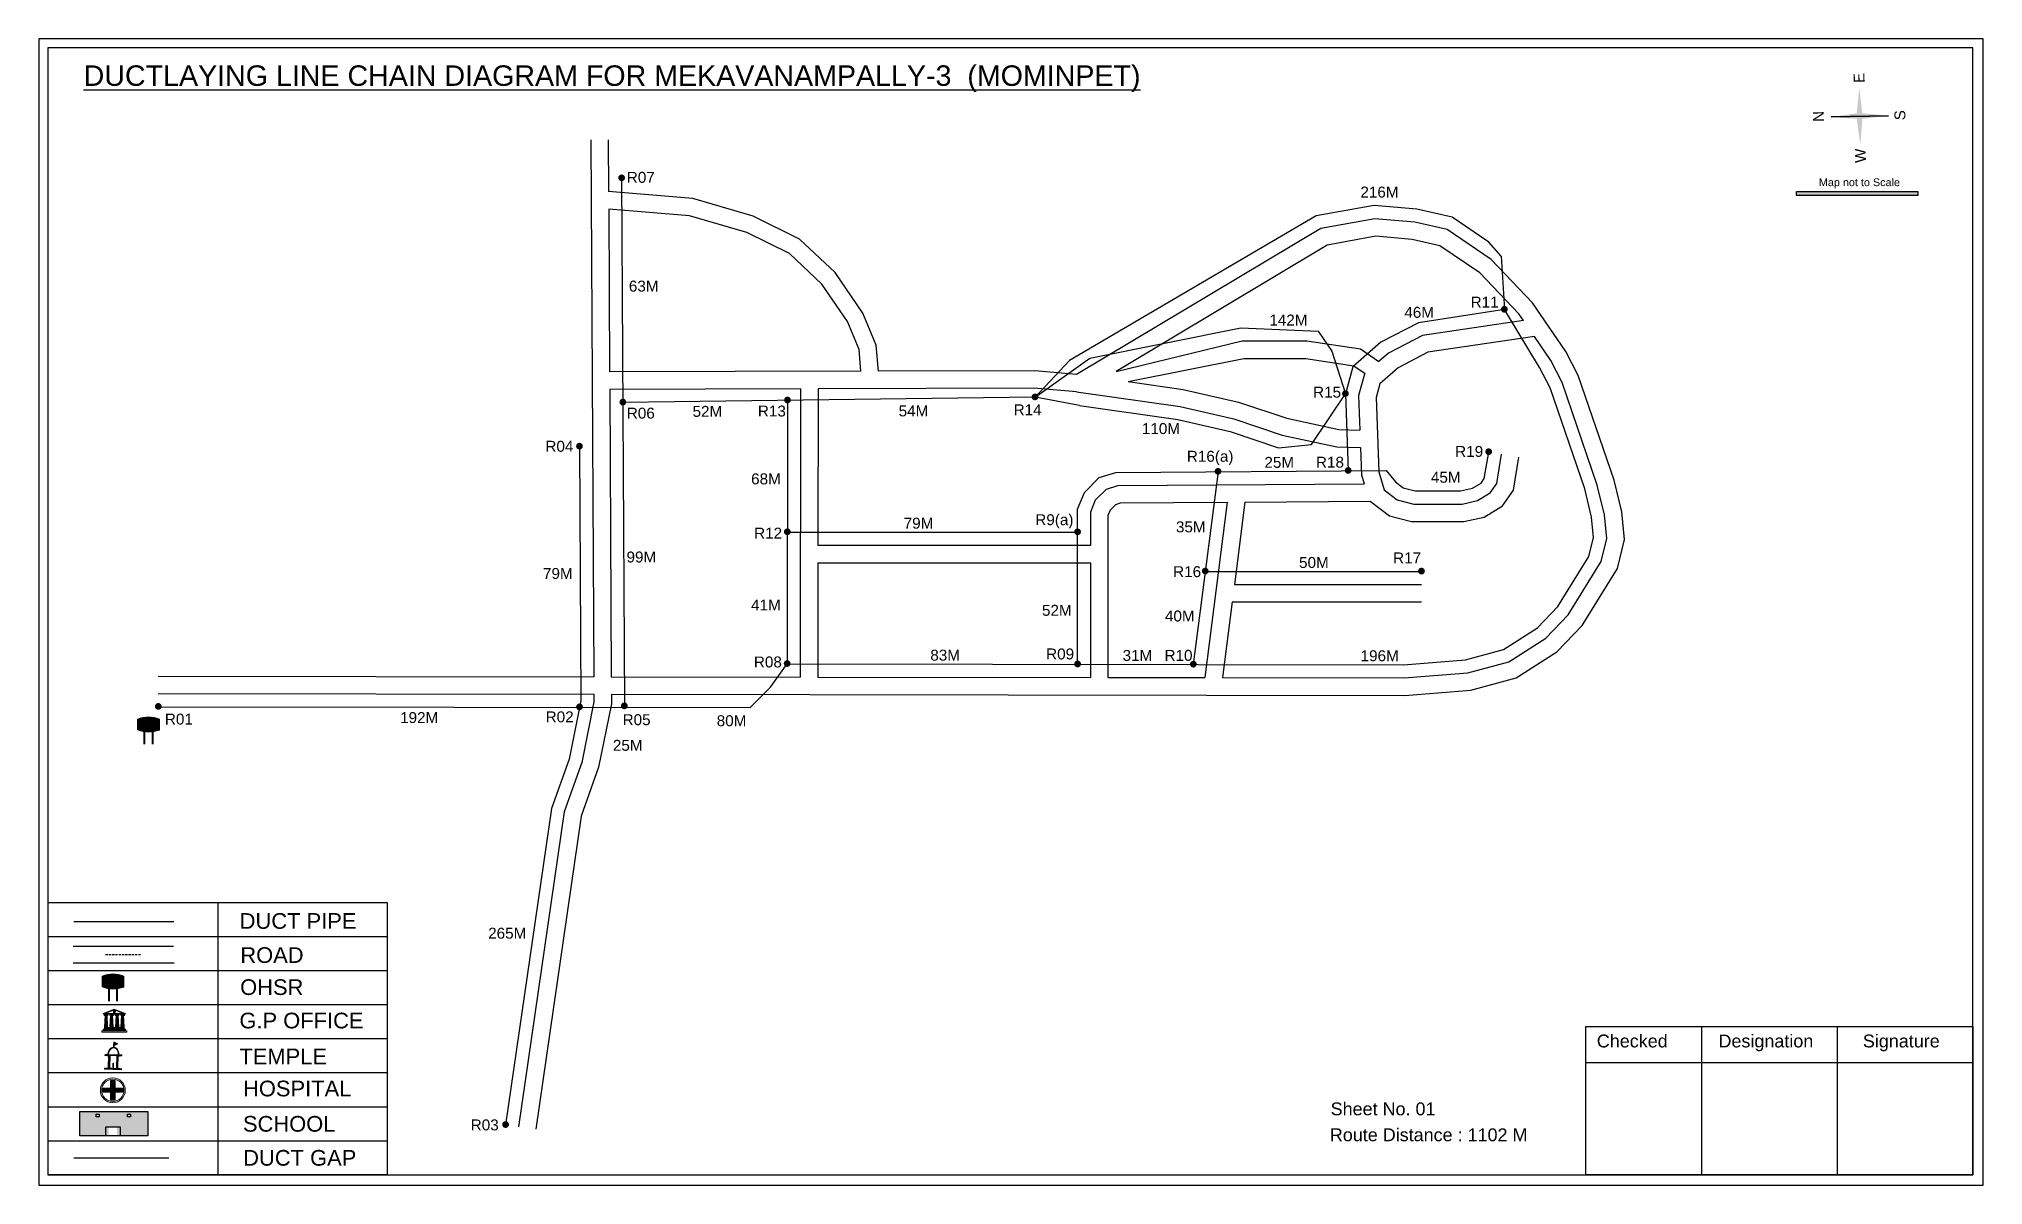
# Model space of a CAD drawing. Header units: inches. Extents: x 1241 to 8862, y 322 to 2472.
# Drawn here: x 2805 to 3695, y 422 to 946 of the extents above; entities that cross this region are included whole.
import ezdxf

# ---------------------------------------------------------------- set-up
doc = ezdxf.new("R2010")
doc.units = ezdxf.units.IN
doc.header["$MEASUREMENT"] = 0
doc.linetypes.add('DASHEDX2', pattern=[1.5, 1, -0.5])
for name, color, linetype in [('LANDMARK', 7, 'Continuous'), ('OHT', 7, 'Continuous'), ('pipe', 5, 'Continuous')]:
    doc.layers.add(name, color=color, linetype=linetype)
doc.styles.get("Standard").update_dxf_attribs({"font": 'arial.ttf'})

msp = doc.modelspace()

# ---------------------------------------------------------------- texts
at = {"color": 242, "true_color": 0xcd2027}
msp.add_text('%%UDUCTLAYING LINE CHAIN DIAGRAM FOR MEKAVANAMPALLY-3  (MOMINPET)', height=9.375, dxfattribs=at).set_placement((2825.55, 924.58))
for s, p in [('E', (3640.91, 925.98)), ('N', (3622.33, 908.13)), ('S', (3659.61, 908.88)), ('W', (3641.56, 889.38))]:
    msp.add_text(s, height=4.95, rotation=91.00631).set_placement(p)
for s, height, p in [('R07', 5, (3074.22, 880.22)), ('Map not to Scale', 3.5424, (3620, 878.69)), ('216M', 5, (3410.09, 873.48)), ('63M', 5, (3075.16, 830.45)), ('R11', 5, (3460.56, 823.12)), ('142M', 5, (3368.4, 814.92)), ('46M', 5, (3430.21, 818.44)), ('R15', 5, (3388.43, 781.93)), ('R06', 5, (3074.22, 772.32)), ('52M', 5, (3104.32, 773.13)), ('R13', 5, (3134.24, 773.28)), ('54M', 5, (3198.69, 773.34)), ('R14', 5, (3251.33, 773.85)), ('110M', 5, (3310.04, 765.26)), ('R04', 5, (3036.96, 757.15)), ('R16(a)', 5, (3330.63, 752.57)), ('R19', 5, (3453.47, 754.79)), ('25M', 5, (3366.14, 749.79)), ('R18', 5, (3389.75, 749.86)), ('45M', 5, (3442.38, 742.99)), ('68M', 5, (3131.14, 742.23)), ('R12', 5, (3132.52, 717.41)), ('79M', 5, (3200.99, 721.95)), ('R9(a)', 5, (3261.25, 723.56)), ('35M', 5, (3325.64, 720.27)), ('79M', 5, (3035.85, 698.94)), ('99M', 5, (3074.09, 706.49)), ('R16', 5, (3324.35, 699.78)), ('50M', 5, (3382.01, 703.99)), ('R17', 5, (3425.07, 706.06)), ('41M', 5, (3131.14, 684.53)), ('52M', 5, (3264.3, 682.09)), ('40M', 5, (3320.61, 679.48)), ('R08', 5, (3132.4, 658.45)), ('83M', 5, (3213.18, 661.57)), ('R09', 5, (3266.21, 662.12)), ('31M', 5, (3301.22, 661.44)), ('R10', 5, (3320.41, 661.47)), ('196M', 5, (3410.18, 661.29)), ('R01', 5, (2862.74, 632.3)), ('192M', 5, (2970.43, 633.01)), ('R02', 5, (3037.07, 633.34)), ('R05', 5, (3072.3, 632.04)), ('80M', 5, (3115.39, 631.57)), ('25M', 5, (3067.85, 620.31)), ('DUCT PIPE', 7.178, (2896.97, 538.85)), ('265M', 5, (3010.75, 534.34)), ('ROAD ', 7.178, (2897.28, 523.24)), ('OHSR', 7.178, (2897.19, 508.57)), ('G.P OFFICE', 7.178, (2896.86, 493.28)), ('Checked', 5.886, (3518.33, 484.57)), ('Designation', 5.886, (3574.03, 484.57)), ('Signature', 5.886, (3640.13, 484.57)), ('TEMPLE', 7.178, (2896.85, 476.87)), ('HOSPITAL', 7.178, (2898.53, 462.18)), ('Sheet No. 01', 5.886, (3396.47, 453.51)), ('SCHOOL', 7.178, (2898.48, 446.02)), ('R03', 5, (3002.76, 446.61)), ('Route Distance : 1102 M', 5.886, (3396.1, 441.64)), ('DUCT GAP', 7.178, (2898.58, 430.46))]:
    msp.add_text(s, height=height).set_placement(p)

# ---------------------------------------------------------------- blocks, each defined once
blk = doc.blocks.new('OHT')
at = {"linetype": 'Continuous', "lineweight": 0, "true_color": 0x0ffffc}
blk.add_hatch(color=4, dxfattribs=at).paths.add_polyline_path([(0.012, 1), (0, 1, 0.101323), (-0.4, 0.916), (-0.4, 0.525, 0.194075), (0.399, 0.521), (0.399, 0.921, 0.097877)])
at = {"color": 4, "linetype": 'Continuous', "lineweight": 0, "true_color": 0x0ffffc, "flags": 128}
for points in [[(-0.4, 0.525), (-0.4, 0.916)], [(0.399, 0.521), (0.399, 0.921)]]:
    blk.add_lwpolyline(points, dxfattribs=at)
at = {"color": 4, "linetype": 'Continuous', "lineweight": 0, "true_color": 0x0ffffc, "const_width": 0.075, "flags": 128}
for points in [[(-0.15, 0), (-0.15, 0.475)], [(0.15, 0), (0.15, 0.473)]]:
    blk.add_lwpolyline(points, dxfattribs=at)
at = {"color": 4, "linetype": 'Continuous', "lineweight": 0, "true_color": 0x0ffffc}
for centre, radius, start, end in [((0.006, -0.019), 1.019, 67.31091, 113.47108), ((0.004, 1.513), 1.068, 247.76824, 291.70073)]:
    blk.add_arc(centre, radius, start, end, dxfattribs=at)
blk = doc.blocks.new('Government_Office')
at = {"linetype": 'Continuous', "lineweight": 0, "true_color": 0xff0000}
h = blk.add_hatch(color=1, dxfattribs=at)
h.paths.add_polyline_path([(0.44, 0.72), (0.45, 0.75), (0, 0.93), (-0.45, 0.75), (-0.44, 0.72)])
h.paths.add_polyline_path([(0.355, 0.75), (-0.355, 0.75), (0, 0.9)], flags=16)
h.paths.add_polyline_path([(0, 0.778, -1), (0, 0.872, -1)], flags=0)
h = blk.add_hatch(color=1, dxfattribs=at)
edge = h.paths.add_edge_path()
edge.add_arc((0, 0.825), 0.0467, 90, 270)
edge.add_arc((0, 0.825), 0.0467, 270, 450)
for points in [[(-0.5, 0.05), (0.5, 0.05), (0.5, 0), (-0.5, 0)], [(-0.45, 0.075), (-0.45, 0.12), (0.45, 0.12), (0.45, 0.075)], [(-0.4, 0.14), (-0.4, 0.18), (0.4, 0.18), (0.4, 0.14)]]:
    blk.add_hatch(color=1, dxfattribs=at).paths.add_polyline_path(points)
h = blk.add_hatch(color=1, dxfattribs=at)
edge = h.paths.add_edge_path()
edge.add_line((-0.27, 0.195), (-0.295, 0.675))
edge.add_line((-0.295, 0.675), (-0.29, 0.675))
edge.add_arc((-0.278, 0.688), 0.0176, 225.30401, 441.56588)
edge.add_line((-0.275, 0.705), (-0.395, 0.705))
edge.add_arc((-0.392, 0.688), 0.0176, 98.43412, 314.69599)
edge.add_line((-0.38, 0.675), (-0.375, 0.675))
edge.add_line((-0.375, 0.675), (-0.4, 0.195))
edge.add_line((-0.4, 0.195), (-0.27, 0.195))
h = blk.add_hatch(color=1, dxfattribs=at)
edge = h.paths.add_edge_path()
edge.add_line((-0.047, 0.195), (-0.072, 0.675))
edge.add_line((-0.072, 0.675), (-0.067, 0.675))
edge.add_arc((-0.054, 0.688), 0.0176, 225.30401, 441.56588)
edge.add_line((-0.052, 0.705), (-0.172, 0.705))
edge.add_arc((-0.169, 0.688), 0.0176, 98.43412, 314.69599)
edge.add_line((-0.157, 0.675), (-0.152, 0.675))
edge.add_line((-0.152, 0.675), (-0.177, 0.195))
edge.add_line((-0.177, 0.195), (-0.047, 0.195))
h = blk.add_hatch(color=1, dxfattribs=at)
edge = h.paths.add_edge_path()
edge.add_line((0.177, 0.195), (0.152, 0.675))
edge.add_line((0.152, 0.675), (0.157, 0.675))
edge.add_arc((0.169, 0.688), 0.0176, 225.30401, 441.56588)
edge.add_line((0.172, 0.705), (0.052, 0.705))
edge.add_arc((0.054, 0.688), 0.0176, 98.43412, 314.69599)
edge.add_line((0.067, 0.675), (0.072, 0.675))
edge.add_line((0.072, 0.675), (0.047, 0.195))
edge.add_line((0.047, 0.195), (0.177, 0.195))
h = blk.add_hatch(color=1, dxfattribs=at)
edge = h.paths.add_edge_path()
edge.add_line((0.4, 0.195), (0.375, 0.675))
edge.add_line((0.375, 0.675), (0.38, 0.675))
edge.add_arc((0.392, 0.688), 0.0176, 225.30401, 441.56588)
edge.add_line((0.395, 0.705), (0.275, 0.705))
edge.add_arc((0.278, 0.688), 0.0176, 98.43412, 314.69599)
edge.add_line((0.29, 0.675), (0.295, 0.675))
edge.add_line((0.295, 0.675), (0.27, 0.195))
edge.add_line((0.27, 0.195), (0.4, 0.195))
at = {"color": 1, "linetype": 'Continuous', "lineweight": 0, "true_color": 0xff0000, "flags": 128}
for points in [[(-0.45, 0.75), (-0.44, 0.72), (0.44, 0.72), (0.45, 0.75), (0, 0.93)], [(-0.355, 0.75), (0.355, 0.75), (0, 0.9)], [(-0.5, 0.05), (0.5, 0.05), (0.5, 0), (-0.5, 0)], [(-0.45, 0.075), (-0.45, 0.12), (0.45, 0.12), (0.45, 0.075)], [(-0.4, 0.14), (-0.4, 0.18), (0.4, 0.18), (0.4, 0.14)]]:
    blk.add_lwpolyline(points, close=True, dxfattribs=at)
for points in [[(0, 0.872, 1), (0, 0.778, 1)], [(-0.27, 0.195), (-0.295, 0.675), (-0.29, 0.675, 1.379694), (-0.275, 0.705), (-0.395, 0.705, 1.379694), (-0.38, 0.675), (-0.375, 0.675), (-0.4, 0.195)], [(-0.047, 0.195), (-0.072, 0.675), (-0.067, 0.675, 1.379694), (-0.052, 0.705), (-0.172, 0.705, 1.379694), (-0.157, 0.675), (-0.152, 0.675), (-0.177, 0.195)], [(0.177, 0.195), (0.152, 0.675), (0.157, 0.675, 1.379694), (0.172, 0.705), (0.052, 0.705, 1.379694), (0.067, 0.675), (0.072, 0.675), (0.047, 0.195)], [(0.4, 0.195), (0.375, 0.675), (0.38, 0.675, 1.379694), (0.395, 0.705), (0.275, 0.705, 1.379694), (0.29, 0.675), (0.295, 0.675), (0.27, 0.195)]]:
    blk.add_lwpolyline(points, format="xyb", close=True, dxfattribs=at)
blk = doc.blocks.new('Temple')
at = {"linetype": 'Continuous', "lineweight": 0, "true_color": 0xff0000}
h = blk.add_hatch(color=1, dxfattribs=at)
edge = h.paths.add_edge_path()
edge.add_line((0.175, 0.49), (0.225, 0.49))
edge.add_line((0.225, 0.49), (0.225, 0.497))
edge.add_line((0.225, 0.497), (0.307, 0.497))
edge.add_line((0.307, 0.497), (0.307, 0.533))
edge.add_line((0.307, 0.533), (0.257, 0.533))
edge.add_line((0.257, 0.533), (0.257, 0.54))
edge.add_line((0.257, 0.54), (0.2, 0.54))
edge.add_spline(control_points=[(0.2, 0.54), (0.2, 0.589), (0.19, 0.638), (0.142, 0.743), (0.092, 0.79), (0.027, 0.805), (0.02, 0.806), (0.012, 0.806)], knot_values=[4.712389, 4.712389, 4.712389, 4.712389, 5.278166, 5.278166, 6.117402, 6.117402, 6.223801, 6.223801, 6.223801, 6.223801], degree=3, periodic=0)
edge.add_line((0.012, 0.806), (0.012, 0.79))
edge.add_line((0.012, 0.79), (-0.012, 0.79))
edge.add_line((-0.012, 0.79), (-0.012, 0.806))
edge.add_spline(control_points=[(-0.012, 0.806), (-0.055, 0.802), (-0.096, 0.781), (-0.171, 0.699), (-0.197, 0.628), (-0.2, 0.55), (-0.2, 0.545), (-0.2, 0.54)], knot_values=[6.343965, 6.343965, 6.343965, 6.343965, 6.956638, 6.956638, 7.795874, 7.795874, 7.853982, 7.853982, 7.853982, 7.853982], degree=3, periodic=0)
edge.add_line((-0.2, 0.54), (-0.257, 0.54))
edge.add_line((-0.257, 0.54), (-0.257, 0.533))
edge.add_line((-0.257, 0.533), (-0.307, 0.533))
edge.add_line((-0.307, 0.533), (-0.307, 0.497))
edge.add_line((-0.307, 0.497), (-0.225, 0.497))
edge.add_line((-0.225, 0.497), (-0.225, 0.49))
edge.add_line((-0.225, 0.49), (-0.175, 0.49))
edge.add_line((-0.175, 0.49), (-0.175, 0.07))
edge.add_arc((-0.205, 0.07), 0.03, -90, 0, ccw=False)
edge.add_line((-0.205, 0.04), (-0.257, 0.04))
edge.add_line((-0.257, 0.04), (-0.257, 0.033))
edge.add_line((-0.257, 0.033), (-0.307, 0.033))
edge.add_line((-0.307, 0.033), (-0.307, 0))
edge.add_line((-0.307, 0), (0.307, 0))
edge.add_line((0.307, 0), (0.307, 0.033))
edge.add_line((0.307, 0.033), (0.257, 0.033))
edge.add_line((0.257, 0.033), (0.257, 0.04))
edge.add_line((0.257, 0.04), (0.205, 0.04))
edge.add_arc((0.205, 0.07), 0.03, 180, 270, ccw=False)
edge.add_line((0.175, 0.07), (0.175, 0.49))
h.paths.add_polyline_path([(0.125, 0.07, -0.414214), (0.095, 0.04), (0.05, 0.04), (0.05, 0.033), (-0.05, 0.033), (-0.05, 0.04), (-0.095, 0.04, -0.414214), (-0.125, 0.07), (-0.125, 0.497), (0.125, 0.497)], flags=16)
edge = h.paths.add_edge_path(flags=16)
edge.add_ellipse((0, 0.54), major_axis=(0, 0.242), ratio=0.722808, start_angle=270, end_angle=450, ccw=False)
edge.add_line((0.175, 0.54), (-0.175, 0.54))
h.paths.add_polyline_path([(0.012, 0.23), (0.012, 0.07), (-0.012, 0.07), (-0.012, 0.23)], flags=0)
h = blk.add_hatch(color=1, dxfattribs=at)
edge = h.paths.add_edge_path()
edge.add_line((0.012, 0.857), (0, 0.85))
edge.add_line((0, 0.85), (-0.003, 0.925))
edge.add_line((-0.003, 0.925), (-0.012, 0.925))
edge.add_line((-0.012, 0.925), (-0.012, 0.806))
edge.add_spline(control_points=[(-0.012, 0.806), (-0.004, 0.807), (0.004, 0.807), (0.012, 0.806)], knot_values=[6.223801, 6.223801, 6.223801, 6.223801, 6.343965, 6.343965, 6.343965, 6.343965], degree=3, periodic=0)
edge.add_line((0.012, 0.806), (0.012, 0.857))
h = blk.add_hatch(color=1, dxfattribs=at)
edge = h.paths.add_edge_path()
edge.add_line((0.012, 0.79), (0.012, 0.806))
edge.add_spline(control_points=[(0.012, 0.806), (0.004, 0.807), (-0.004, 0.807), (-0.012, 0.806)], knot_values=[6.223801, 6.223801, 6.223801, 6.223801, 6.343965, 6.343965, 6.343965, 6.343965], degree=3, periodic=0)
edge.add_line((-0.012, 0.806), (-0.012, 0.79))
edge.add_line((-0.012, 0.79), (0.012, 0.79))
at = {"linetype": 'Continuous', "lineweight": 0, "true_color": 0xe66000}
blk.add_hatch(color=32, dxfattribs=at).paths.add_polyline_path([(-0.006, 1), (0.147, 0.931), (0, 0.85)])
at = {"color": 1, "linetype": 'Continuous', "lineweight": 0, "true_color": 0xff0000, "flags": 128}
for points in [[(0.012, 0.925), (-0.012, 0.925), (-0.012, 0.79), (0.012, 0.79)], [(0.012, 0.23), (-0.012, 0.23), (-0.012, 0.07), (0.012, 0.07)]]:
    blk.add_lwpolyline(points, close=True, dxfattribs=at)
at = {"color": 32, "linetype": 'Continuous', "lineweight": 0, "true_color": 0xe66000, "flags": 128}
blk.add_lwpolyline([(-0.006, 1), (0.147, 0.931), (0, 0.85), (-0.006, 1)], dxfattribs=at)
at = {"color": 1, "linetype": 'Continuous', "lineweight": 0, "true_color": 0xff0000, "flags": 128}
blk.add_lwpolyline([(0.2, 0.54), (0.257, 0.54), (0.257, 0.533), (0.307, 0.533), (0.307, 0.497), (0.225, 0.497), (0.225, 0.49), (0.175, 0.49), (0.175, 0.07, 0.414214), (0.205, 0.04), (0.257, 0.04), (0.257, 0.033), (0.307, 0.033), (0.307, 0), (-0.307, 0), (-0.307, 0.033), (-0.257, 0.033), (-0.257, 0.04), (-0.205, 0.04, 0.414214), (-0.175, 0.07), (-0.175, 0.49), (-0.225, 0.49), (-0.225, 0.497), (-0.307, 0.497), (-0.307, 0.533), (-0.257, 0.533), (-0.257, 0.54), (-0.2, 0.54)], format="xyb", dxfattribs=at)
blk.add_lwpolyline([(-0.175, 0.54), (0.175, 0.54)], dxfattribs=at)
blk.add_lwpolyline([(0.125, 0.497), (0.125, 0.07, -0.414214), (0.095, 0.04), (0.05, 0.04), (0.05, 0.033), (-0.05, 0.033), (-0.05, 0.04), (-0.095, 0.04, -0.414214), (-0.125, 0.07), (-0.125, 0.497)], format="xyb", close=True, dxfattribs=at)
at = {"color": 1, "linetype": 'Continuous', "lineweight": 0, "true_color": 0xff0000}
blk.add_ellipse((0, 0.54), major_axis=(0, 0.242), ratio=0.722808, start_param=4.712389, end_param=7.853982, dxfattribs=at)
blk.add_open_spline([(0.2, 0.54), (0.2, 0.589), (0.19, 0.638), (0.142, 0.743), (0.092, 0.79), (-0.023, 0.816), (-0.085, 0.794), (-0.171, 0.699), (-0.197, 0.628), (-0.2, 0.55), (-0.2, 0.545), (-0.2, 0.54)], degree=3, knots=[4.712389, 4.712389, 4.712389, 4.712389, 5.278166, 5.278166, 6.117402, 6.117402, 6.956638, 6.956638, 7.795874, 7.795874, 7.853982, 7.853982, 7.853982, 7.853982], dxfattribs=at)
blk = doc.blocks.new('*U20')
at = {"color": 0, "linetype": 'DASHEDX2', "transparency": 16777216}
blk.add_line((-8.22, 0), (8.01, 0), dxfattribs=at)
blk = doc.blocks.new('Hospital')
at = {"linetype": 'Continuous', "lineweight": 0, "true_color": 0x000000}
h = blk.add_hatch(color=18, dxfattribs=at)
h.paths.add_polyline_path([(-0.5, 0, 1), (0.5, 0, 1)])
h.paths.add_polyline_path([(0.446, 0, -1), (-0.446, 0, -1)], flags=16)
at = {"linetype": 'Continuous', "true_color": 0xff0000}
blk.add_hatch(color=1, dxfattribs=at).paths.add_polyline_path([(-0.394, 0.08), (-0.08, 0.08), (-0.08, 0.394), (0.08, 0.394), (0.08, 0.08), (0.394, 0.08), (0.394, -0.08), (0.08, -0.08), (0.08, -0.394), (-0.08, -0.394), (-0.08, -0.08), (-0.394, -0.08)])
at = {"color": 1, "linetype": 'Continuous', "true_color": 0xff0000, "flags": 128}
blk.add_lwpolyline([(-0.394, 0.08), (-0.08, 0.08), (-0.08, 0.394), (0.08, 0.394), (0.08, 0.08), (0.394, 0.08), (0.394, -0.08), (0.08, -0.08), (0.08, -0.394), (-0.08, -0.394), (-0.08, -0.08), (-0.394, -0.08)], close=True, dxfattribs=at)
at = {"color": 18, "linetype": 'Continuous', "lineweight": 0, "true_color": 0x000000}
for radius in [0.5, 0.446]:
    blk.add_circle((0, 0), radius, dxfattribs=at)

# ---------------------------------------------------------------- hatches: boundary and pattern name
at = {"ltscale": 0.5}
h = msp.add_hatch(color=5, dxfattribs=at)
h.dxf.hatch_style = 1
h.paths.add_polyline_path([(3073.4, 882.5, 1), (3070.29, 882.5, 1)])
at = {"true_color": 0x0093dd}
h = msp.add_hatch(color=142, dxfattribs=at)
h.dxf.hatch_style = 1
h.paths.add_polyline_path([(3609.82, 876.19), (3609.82, 874.34), (3665.33, 874.47), (3665.33, 876.31)])
at = {"ltscale": 0.5}
h = msp.add_hatch(color=5, dxfattribs=at)
h.dxf.hatch_style = 1
h.paths.add_polyline_path([(3477.56, 822.34, 1), (3474.44, 822.34, 1)])
h = msp.add_hatch(color=5, dxfattribs=at)
h.dxf.hatch_style = 1
h.paths.add_polyline_path([(3262.67, 782.24, 1), (3259.55, 782.24, 1)])
h = msp.add_hatch(color=5, dxfattribs=at)
h.dxf.hatch_style = 1
h.paths.add_polyline_path([(3404.79, 783.76, 1), (3401.67, 783.76, 1)])
h = msp.add_hatch(color=5, dxfattribs=at)
h.dxf.hatch_style = 1
h.paths.add_polyline_path([(3073.98, 779.87, 1), (3070.86, 779.87, 1)])
h = msp.add_hatch(color=5, dxfattribs=at)
h.dxf.hatch_style = 1
h.paths.add_polyline_path([(3149.36, 780.82, 1), (3146.24, 780.82, 1)])
h = msp.add_hatch(color=5, dxfattribs=at)
h.dxf.hatch_style = 1
h.paths.add_polyline_path([(3054.09, 759.71, 1), (3050.98, 759.71, 1)])
h = msp.add_hatch(color=5, dxfattribs=at)
h.dxf.hatch_style = 1
h.paths.add_polyline_path([(3470.38, 757.18, 1), (3467.27, 757.18, 1)])
h = msp.add_hatch(color=5, dxfattribs=at)
h.dxf.hatch_style = 1
h.paths.add_polyline_path([(3346.45, 748.2, 1), (3343.34, 748.2, 1)])
h = msp.add_hatch(color=5, dxfattribs=at)
h.dxf.hatch_style = 1
h.paths.add_polyline_path([(3406.06, 748.61, 1), (3402.95, 748.61, 1)])
h = msp.add_hatch(color=5, dxfattribs=at)
h.dxf.hatch_style = 1
h.paths.add_polyline_path([(3149.27, 720.52, 1), (3146.15, 720.52, 1)])
h = msp.add_hatch(color=5, dxfattribs=at)
h.dxf.hatch_style = 1
h.paths.add_polyline_path([(3282.18, 720.5, 1), (3279.06, 720.5, 1)])
h = msp.add_hatch(color=5, dxfattribs=at)
h.dxf.hatch_style = 1
h.paths.add_polyline_path([(3340.6, 702.55, 1), (3337.49, 702.55, 1)])
h = msp.add_hatch(color=5, dxfattribs=at)
h.dxf.hatch_style = 1
h.paths.add_polyline_path([(3439.61, 702.55, 1), (3436.49, 702.55, 1)])
h = msp.add_hatch(color=5, dxfattribs=at)
h.dxf.hatch_style = 1
h.paths.add_polyline_path([(3149.18, 660.22, 1), (3146.07, 660.22, 1)])
h = msp.add_hatch(color=5, dxfattribs=at)
h.dxf.hatch_style = 1
h.paths.add_polyline_path([(3282.18, 660.03, 1), (3279.06, 660.03, 1)])
h = msp.add_hatch(color=5, dxfattribs=at)
h.dxf.hatch_style = 1
h.paths.add_polyline_path([(3335.15, 659.95, 1), (3332.03, 659.95, 1)])
h = msp.add_hatch(color=5, dxfattribs=at)
h.dxf.hatch_style = 1
h.paths.add_polyline_path([(2861.27, 640.63, 1), (2858.15, 640.63, 1)])
h = msp.add_hatch(color=5, dxfattribs=at)
h.dxf.hatch_style = 1
h.paths.add_polyline_path([(3054.15, 640.41, 1), (3051.03, 640.41, 1)])
h = msp.add_hatch(color=5, dxfattribs=at)
h.dxf.hatch_style = 1
h.paths.add_polyline_path([(3074.65, 640.88, 1), (3071.53, 640.88, 1)])
at = {"true_color": 0xc8c92d}
h = msp.add_hatch(color=52, dxfattribs=at)
h.dxf.hatch_style = 1
h.paths.add_polyline_path([(2830.01, 455.25), (2823.85, 455.25), (2823.85, 444.16), (2830.01, 444.16)])
h.paths.add_polyline_path([(2854.86, 455.25), (2848.7, 455.25), (2848.7, 444.16), (2854.86, 444.16)])
at = {"true_color": 0x293189}
h = msp.add_hatch(color=177, dxfattribs=at)
h.dxf.hatch_style = 1
h.paths.add_polyline_path([(2848.7, 455.25), (2830.01, 455.25), (2830.01, 444.16), (2837.02, 444.16), (2837.02, 447.8), (2840.88, 447.8), (2840.88, 444.16), (2848.7, 444.16)])
h.paths.add_polyline_path([(2832.68, 452.78), (2831.31, 452.78), (2831.31, 454.05), (2832.68, 454.05)], flags=16)
h.paths.add_polyline_path([(2845.56, 452.78), (2845.56, 454.05), (2846.93, 454.05), (2846.93, 452.78)], flags=16)
at = {"ltscale": 0.5}
h = msp.add_hatch(color=5, dxfattribs=at)
h.dxf.hatch_style = 1
h.paths.add_polyline_path([(3020.28, 449.27, 1), (3017.16, 449.27, 1)])

# ---------------------------------------------------------------- linework, layer by layer
for p, q in [((3651.89, 910.89), (3625.59, 910.43)), ((3625.59, 910.43), (3651.89, 910.89)), ((3651.89, 910.89), (3625.59, 910.43)), ((3638.76, 910.66), (3651.89, 910.89)), ((2809.17, 550.69), (2809.17, 427.48)), ((2886.93, 550.69), (2886.93, 426.27)), ((2964.7, 535.14), (2809.17, 535.14)), ((2820.82, 530.84), (2866.71, 530.84)), ((2964.7, 519.58), (2809.17, 519.58)), ((2820.82, 523.32), (2866.94, 523.32)), ((2964.7, 504.03), (2809.17, 504.03)), ((2964.7, 488.48), (2809.17, 488.48)), ((2964.7, 472.92), (2809.17, 472.92)), ((2809.17, 457.37), (2964.7, 457.37)), ((2809.17, 441.82), (2964.7, 441.82)), ((2809.17, 427.48), (2809.17, 426.27)), ((2809.16, 427.24), (2809.16, 426.28)), ((2964.7, 426.27), (2809.17, 426.27))]:
    msp.add_line(p, q)
at = {"color": 1}
msp.add_line((3625.59, 910.43), (3638.75, 910.66), dxfattribs=at)
at = {"color": 242, "true_color": 0xcd2027}
for p, q in [((3566.23, 494.11), (3566.23, 426.22)), ((3628.43, 494.11), (3628.43, 426.22)), ((3513.26, 477.67), (3690.48, 477.67))]:
    msp.add_line(p, q, dxfattribs=at)
for points in [[(2805.05, 946.07), (2805.05, 421.57), (3695.19, 421.57), (3695.19, 946.07)], [(2809.16, 942.05), (2809.16, 426.28), (3690.48, 426.28), (3690.48, 942.05)], [(2854.93, 455.25), (2854.93, 444.16), (2823.85, 444.16), (2823.85, 455.25)], [(2832.68, 454.05), (2832.68, 452.78), (2831.31, 452.78), (2831.31, 454.05)], [(2845.56, 452.78), (2845.56, 454.05), (2846.93, 454.05), (2846.93, 452.78)]]:
    msp.add_lwpolyline(points, close=True)
for points in [[(3057.75, 899.88), (3059.13, 654.2)], [(3065.75, 899.93), (3065.88, 876.21)], [(3189.39, 794.04), (3188.42, 805.92), (3182.32, 820.56), (3169.62, 839.1), (3153.26, 854.47), (3132.01, 864.97), (3104.42, 873.02), (3065.88, 876.21)], [(3065.93, 868.18), (3066.34, 793.71)], [(3181.37, 794.02), (3180.55, 804.01), (3175.25, 816.72), (3163.51, 833.87), (3148.65, 847.83), (3129.1, 857.48), (3102.95, 865.11), (3065.93, 868.18)], [(3067.17, 646.19), (3430.41, 645.67), (3460.59, 648.1), (3481.35, 653.68), (3500.03, 665.59), (3511.62, 677.63), (3527.79, 703.72), (3531.06, 716.95), (3529.72, 729.64), (3526.22, 744.07), (3509.82, 792.01), (3504.08, 802.95), (3488.93, 825.26), (3470.03, 845.11), (3449.76, 858.86), (3435.07, 862.17), (3416.73, 863.8), (3392.02, 859.36), (3280.05, 792.56), (3260.98, 794.23), (3189.39, 794.04)], [(3484.75, 817.19), (3482.68, 820.22), (3464.83, 838.97), (3446.52, 851.39), (3433.83, 854.25), (3417.09, 855.74), (3394.84, 851.74), (3298.25, 793.81)], [(3484.75, 817.19), (3438.52, 810.39), (3422.88, 802.25), (3418.46, 798.38)], [(3298.25, 793.81), (3355.98, 807.88), (3385.64, 807.88), (3410.2, 804.17), (3418.46, 798.38)], [(3346.93, 653.79), (3430.1, 653.67), (3459.22, 656.01), (3478.09, 661.08), (3494.93, 671.82), (3505.27, 682.57), (3520.33, 706.86), (3522.96, 717.51), (3521.82, 728.27), (3518.53, 741.83), (3502.44, 788.85), (3497.21, 798.84), (3489.74, 809.84)], [(3489.74, 809.84), (3441.02, 802.67), (3427.43, 795.59), (3419, 788.23), (3417.3, 781.99), (3418.54, 747.9), (3420.92, 739.79), (3426.96, 735.13), (3434.48, 733.23), (3456.63, 733.23), (3463.72, 734.82), (3469.55, 738.31), (3472.52, 742.65), (3474.74, 756.05)], [(3181.37, 794.02), (3066.34, 793.71)], [(3303.76, 789.26), (3356.78, 799.88), (3385.04, 799.88), (3407.15, 796.54), (3412.26, 792.96)], [(3412.26, 792.96), (3411.92, 792.67), (3409.26, 782.92), (3409.83, 767.08)], [(3153.81, 785.94), (3066.39, 785.71)], [(3066.39, 785.71), (3067.13, 654.19)], [(3153.81, 785.94), (3153.62, 654.06)], [(3161.81, 785.97), (3161.7, 714.35)], [(3280.12, 784.52), (3260.64, 786.23), (3161.81, 785.97)], [(3280.12, 784.52), (3327.53, 777.82), (3352.14, 772.17), (3374.23, 764.72), (3399.27, 759.42), (3410.12, 759.07)], [(3303.76, 789.26), (3328.99, 785.69), (3354.32, 779.88), (3376.34, 772.45), (3400.23, 767.4), (3409.83, 767.08)], [(3410.12, 759.07), (3410.58, 746.61), (3411.78, 742.52)], [(3414.63, 734.54), (3423.39, 727.79), (3433.49, 725.23), (3457.51, 725.23), (3466.73, 727.29), (3475.17, 732.35), (3480.12, 739.59), (3482.63, 754.74)], [(3286.62, 714.36), (3286.62, 729.72), (3288.87, 735.13), (3293.77, 740.02), (3299.04, 741.73), (3411.78, 742.52)], [(3294.62, 653.86), (3294.62, 728.12), (3295.65, 730.59), (3298.06, 733.01), (3300.33, 733.74), (3349.15, 734.08)], [(3349.15, 734.08), (3338.87, 653.8)], [(3357.23, 734.14), (3352.39, 696.4)], [(3357.23, 734.14), (3414.63, 734.54)], [(3153.69, 714.35), (3153.7, 714.35)], [(3161.7, 714.35), (3286.62, 714.36)], [(3161.69, 706.35), (3161.62, 654.05)], [(3161.69, 706.35), (3286.62, 706.36)], [(3286.62, 653.86), (3286.62, 706.36)], [(3352.39, 696.4), (3412.57, 696.4), (3438.05, 696.4)], [(3351.37, 688.4), (3346.93, 653.79)], [(3351.37, 688.4), (3412.57, 688.4), (3438.05, 688.4)], [(2859.73, 654.49), (3059.13, 654.2)], [(3067.13, 654.19), (3153.62, 654.06)], [(3161.62, 654.05), (3286.62, 653.87)], [(3294.62, 653.86), (3338.87, 653.8)], [(2859.72, 646.49), (3059.17, 646.2)], [(3059.17, 646.2), (3059.19, 642.65), (3053.58, 614.91), (3045.52, 592.4), (3024.66, 448.26)], [(3067.17, 646.19), (3067.2, 641.87), (3061.3, 612.76), (3053.33, 590.46), (3032.58, 447.12)], [(2964.7, 426.27), (2964.7, 550.69), (2809.17, 550.69)], [(2835.69, 444.16), (2835.69, 448.27), (2842.21, 448.27), (2842.21, 444.16)]]:
    msp.add_lwpolyline(points)
at = {"color": 142, "true_color": 0x0093dd}
msp.add_lwpolyline([(3665.33, 874.47), (3609.82, 874.34), (3609.82, 876.19), (3665.33, 876.31), (3665.33, 874.47)], dxfattribs=at)
at = {"color": 242, "true_color": 0xcd2027}
msp.add_lwpolyline([(3690.48, 426.22), (3513.26, 426.22), (3513.26, 494.11), (3690.48, 494.11)], close=True, dxfattribs=at)
for points in [[(3640.04, 910.69), (3637.22, 910.64), (3638.51, 923.81)], [(3640.04, 910.69), (3637.22, 910.64), (3638.51, 923.81)], [(3640.04, 910.69), (3637.22, 910.64), (3638.97, 897.51)], [(3640.04, 910.69), (3637.22, 910.64), (3638.97, 897.51)], [(3638.77, 909.36), (3638.73, 912.18), (3651.89, 910.89)], [(3638.77, 909.36), (3638.73, 912.18), (3651.89, 910.89)]]:
    msp.add_solid(points)
at = {"color": 1}
msp.add_solid([(3638.77, 909.36), (3638.73, 912.18), (3625.59, 910.43)], dxfattribs=at)
msp.add_solid([(3638.77, 909.36), (3638.73, 912.18), (3625.59, 910.43)], dxfattribs=at)
at = {"layer": 'OHT', "color": 5}
msp.add_line((2820.99, 542.22), (2866.88, 542.22), dxfattribs=at)
at = {"layer": 'OHT', "color": 1}
msp.add_line((2820.99, 434.04), (2864.59, 434.04), dxfattribs=at)
at = {"layer": 'pipe'}
for points in [[(3071.85, 882.35), (3073.2, 641.28), (3072.98, 640.18)], [(3474.5, 846.65), (3468.91, 853.11), (3452.18, 864.46), (3436, 868.11), (3416.45, 869.85), (3389.91, 865.08), (3276.9, 798.86), (3261.11, 782.09)], [(3474.5, 846.65), (3476, 822.19), (3436.65, 816.18), (3419.47, 807.24), (3406.61, 795.99), (3403.23, 783.62), (3404.51, 748.47)], [(3147.63, 660.07), (3429.86, 659.67), (3458.19, 661.95), (3475.64, 666.64), (3491.1, 676.5), (3500.51, 686.27), (3514.73, 709.22), (3516.88, 717.92), (3515.9, 727.25), (3512.77, 740.14), (3496.92, 786.47), (3492.05, 795.75), (3476, 822.19)], [(3261.11, 782.09), (3286.29, 800.04), (3355.39, 813.88), (3390.78, 812.34), (3397.02, 803.1), (3403.23, 783.62)], [(3281.5, 778.38), (3326.44, 771.91), (3350.5, 766.39), (3372.64, 758.92), (3387.69, 760.41), (3403.23, 783.62)], [(3281.5, 778.38), (3261.11, 782.09), (3072.42, 779.73)], [(3147.8, 780.67), (3147.63, 660.07)], [(3052.54, 759.56), (3053.19, 643.23), (3047.78, 616.52), (3039.67, 593.86), (3018.72, 449.12)], [(3421.91, 748.59), (3426.13, 743.35), (3429.64, 740.64), (3435.23, 739.23), (3455.96, 739.23), (3461.47, 740.46), (3465.34, 742.78), (3466.81, 744.94), (3468.82, 757.03)], [(3280.62, 659.88), (3280.62, 730.92), (3283.79, 738.54), (3290.55, 745.29), (3298.07, 747.73), (3421.91, 748.59)], [(3344.9, 748.05), (3333.59, 659.8)], [(3147.71, 720.35), (3280.62, 720.36)], [(3339.05, 702.4), (3412.57, 702.4), (3438.05, 702.4)], [(2859.71, 640.49), (3130.69, 640.18), (3139.98, 649.49), (3147.63, 660.07)]]:
    msp.add_lwpolyline(points, dxfattribs=at)

# ---------------------------------------------------------------- block references
at = {"linetype": 'DASHEDX2'}
msp.add_blockref('*U20', (2843.82, 527.08), dxfattribs=at)
at = {"layer": 'LANDMARK'}
for name, p, xscale, yscale, zscale in [('Government_Office', (2839.58, 491.62), 11.32114773247135, 11.32114773247135, 11.32114773247135), ('Hospital', (2838.9, 464.96), 11.41772014427468, 11.41772014427468, 11.41772014427468)]:
    msp.add_blockref(name, p, dxfattribs=dict(at, xscale=xscale, yscale=yscale, zscale=zscale))
at = {"layer": 'LANDMARK', "xscale": 12.62452535729322, "yscale": 12.62452535729322, "zscale": 12.62452535729322, "rotation": 358.3713438591284}
msp.add_blockref('Temple', (2839.01, 474.5), dxfattribs=at)
at = {"layer": 'OHT', "xscale": 12.45189723782068, "yscale": 12.45189723782068, "zscale": 12.45189723782068}
for p in [(2855.25, 623.33), (2838.99, 505.72)]:
    msp.add_blockref('OHT', p, dxfattribs=at)

msp.set_redraw_order([(e.dxf.handle, doc.entitydb.next_handle()) for e in msp.query("TEXT MTEXT ATTDEF DIMENSION ARC_DIMENSION")])  # texts and dimensions are drawn at this point

doc.saveas('drawing.dxf')
